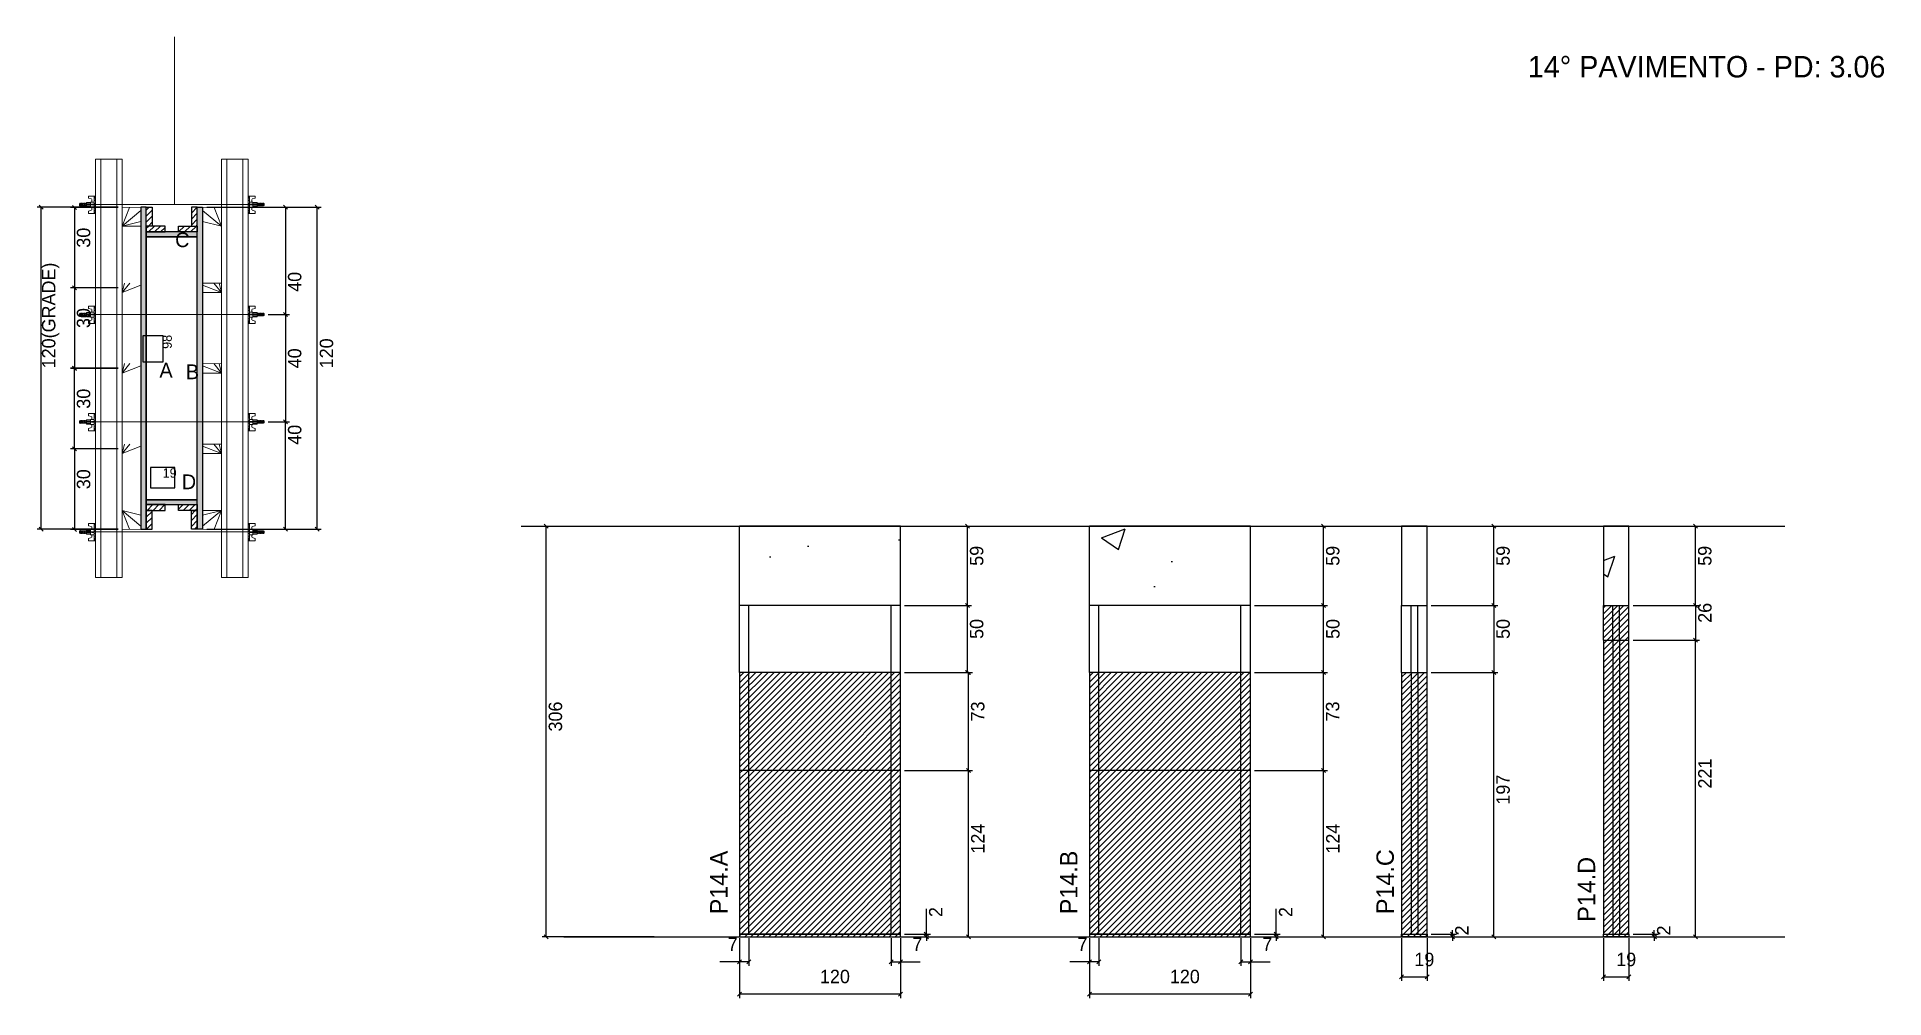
# Model space of a CAD drawing. Header units: metres. Extents: x 2558 to 3935, y 7391 to 8107.
import ezdxf

# ---------------------------------------------------------------- set-up
doc = ezdxf.new("R2010")
doc.units = ezdxf.units.M
for name, color, linetype in [('CHAPA', 7, 'Continuous'), ('COTA', 7, 'Continuous'), ('Hachura', 7, 'Continuous'), ('Madeira', 7, 'Continuous'), ('NIVEL 2° PAV.', 7, 'Continuous'), ('NOMENCLATURA', 7, 'Continuous'), ('Nível', 7, 'Continuous'), ('Painéis', 7, 'Continuous'), ('Perfil Metálico', 7, 'Continuous'), ('SARR_2.2x7', 7, 'Continuous'), ('SARRAFO', 7, 'Continuous'), ('Texto Seção', 7, 'Continuous'), ('TEXTO_GERAL', 7, 'Continuous')]:
    doc.layers.add(name, color=color, linetype=linetype)

msp = doc.modelspace()

# ---------------------------------------------------------------- texts
at = {"layer": 'COTA', "color": 241, "lineweight": 25}
for s, p in [('30', (2597.3, 7949.8)), ('120(GRADE)', (2571.3, 7859.9)), ('40', (2754.7, 7916.9)), ('30', (2597.3, 7889.9)), ('120', (2778.4, 7859.9)), ('40', (2754.7, 7859.9)), ('30', (2597.3, 7829.8)), ('40', (2754.7, 7802.9)), ('30', (2597.3, 7769.8))]:
    msp.add_text(s, height=10, rotation=90, dxfattribs=at).set_placement(p)
at = {"layer": 'COTA', "color": 1, "lineweight": 25}
msp.add_text('98', height=7, rotation=90, dxfattribs=at).set_placement((2658.1, 7874.4))
msp.add_text('19', height=7, dxfattribs=at).set_placement((2651.3, 7778.4))
at = {"layer": 'COTA', "color": 240, "lineweight": 25}
for s, p in [('59', (3263.2, 7712.7)), ('59', (3528.7, 7712.7)), ('59', (3655.7, 7712.7)), ('59', (3806.1, 7712.7)), ('73', (3264, 7596.7)), ('73', (3528.6, 7596.7)), ('221', (3806.2, 7546.7)), ('197', (3655.7, 7534.7)), ('124', (3264.1, 7498.2)), ('124', (3528.8, 7498.2)), ('2', (3232.7, 7450.9)), ('2', (3493.6, 7450.9)), ('2', (3625, 7437.2)), ('2', (3775.5, 7437.2))]:
    msp.add_text(s, height=10, rotation=90, dxfattribs=at).set_placement(p)
for s, p in [('7', (3072.6, 7425.7)), ('7', (3210.3, 7425.7)), ('7', (3333.4, 7425.7)), ('7', (3471.2, 7425.7)), ('19', (3584.6, 7414.3)), ('19', (3735.1, 7414.3)), ('120', (3141.4, 7401.6)), ('120', (3402.3, 7401.6))]:
    msp.add_text(s, height=10, dxfattribs=at).set_placement(p)
at = {"layer": 'NIVEL 2° PAV.', "color": 240, "lineweight": 25}
msp.add_text('306', height=10, rotation=90, dxfattribs=at).set_placement((2949.1, 7589.2))
at = {"layer": 'NOMENCLATURA', "color": 2, "lineweight": 25}
msp.add_text('14° PAVIMENTO - PD: 3.06', height=16, dxfattribs=at).set_placement((3669.2, 8076.7))
at = {"layer": 'Painéis', "color": 240, "lineweight": 25}
for s, p in [('50', (3263.2, 7658.2)), ('50', (3528.8, 7658.2)), ('50', (3655.7, 7658.2)), ('26', (3806.2, 7670.2))]:
    msp.add_text(s, height=10, rotation=90, dxfattribs=at).set_placement(p)
at = {"layer": 'Texto Seção', "color": 7, "lineweight": 15}
for s, p in [('P14.A', (3072.5, 7453)), ('P14.B', (3333.4, 7453)), ('P14.C', (3569.3, 7453.1)), ('P14.D', (3719.4, 7447.4))]:
    msp.add_text(s, height=13, rotation=90, dxfattribs=at).set_placement(p)
at = {"layer": 'TEXTO_GERAL', "color": 7, "lineweight": 25}
for s, p in [('C', (2660.6, 7950.2)), ('A', (2648.9, 7853)), ('B', (2668.6, 7851.8)), ('D', (2665.6, 7769.8))]:
    msp.add_text(s, height=11, dxfattribs=at).set_placement(p)

# ---------------------------------------------------------------- hatches: boundary and pattern name
at = {"layer": 'COTA'}
h = msp.add_hatch(dxfattribs=at)
h.set_pattern_fill('AR-CONC')
h.paths.add_polyline_path([(3081.4, 7742.2), (3081.4, 7683.2), (3201.4, 7683.2), (3201.4, 7742.2), (3081.4, 7742.2)])
h = msp.add_hatch(dxfattribs=at)
h.set_pattern_fill('AR-CONC')
h.paths.add_polyline_path([(3342.3, 7742.2), (3342.3, 7683.2), (3462.3, 7683.2), (3462.3, 7742.2), (3342.3, 7742.2)])
h = msp.add_hatch(dxfattribs=at)
h.set_pattern_fill('AR-CONC')
h.paths.add_polyline_path([(3575.1, 7683.2), (3594.1, 7683.2), (3594.1, 7743.2), (3575.1, 7743.2), (3575.1, 7683.2)])
h = msp.add_hatch(dxfattribs=at)
h.set_pattern_fill('AR-CONC')
h.paths.add_polyline_path([(3744.6, 7683.2), (3744.6, 7742.2), (3725.6, 7742.2), (3725.6, 7683.2), (3744.6, 7683.2), (3744.6, 7683.2)])
at = {"layer": 'Hachura'}
h = msp.add_hatch(color=7, dxfattribs=at)
h.dxf.hatch_style = 1
h.paths.add_polyline_path([(2639.1, 7979.9), (2635.1, 7979.9), (2635.1, 7739.9), (2639.1, 7739.9), (2639.1, 7979.9)])
h = msp.add_hatch(color=7, dxfattribs=at)
h.dxf.hatch_style = 1
h.paths.add_polyline_path([(2639.1, 7979.9), (2635.1, 7979.9), (2635.1, 7739.9), (2639.1, 7739.9), (2639.1, 7979.9)])
h = msp.add_hatch(dxfattribs=at)
h.set_pattern_fill('ANSI31')
h.paths.add_polyline_path([(2639.1, 7965.9), (2643.5, 7965.9), (2643.5, 7979.9), (2639.1, 7979.9), (2639.1, 7965.9)])
h = msp.add_hatch(dxfattribs=at)
h.set_pattern_fill('ANSI31')
h.paths.add_polyline_path([(2677.1, 7965.9), (2672.7, 7965.9), (2672.7, 7979.9), (2677.1, 7979.9), (2677.1, 7965.9)])
h = msp.add_hatch(color=7, dxfattribs=at)
h.dxf.hatch_style = 1
h.paths.add_polyline_path([(2677.1, 7979.9), (2681.1, 7979.9), (2681.1, 7739.9), (2677.1, 7739.9), (2677.1, 7979.9)])
h = msp.add_hatch(color=7, dxfattribs=at)
h.dxf.hatch_style = 1
h.paths.add_polyline_path([(2677.1, 7979.9), (2681.1, 7979.9), (2681.1, 7739.9), (2677.1, 7739.9), (2677.1, 7979.9)])
h = msp.add_hatch(dxfattribs=at)
h.set_pattern_fill('ANSI31')
h.paths.add_polyline_path([(2639.1, 7961.5), (2639.1, 7965.9), (2653.1, 7965.9), (2653.1, 7961.5), (2639.1, 7961.5)])
h = msp.add_hatch(color=7, dxfattribs=at)
h.dxf.hatch_style = 1
h.paths.add_polyline_path([(2677.1, 7957.9), (2677.1, 7961.5), (2639.1, 7961.5), (2639.1, 7957.9), (2677.1, 7957.9)])
h = msp.add_hatch(color=7, dxfattribs=at)
h.dxf.hatch_style = 1
h.paths.add_polyline_path([(2677.1, 7957.9), (2677.1, 7961.5), (2639.1, 7961.5), (2639.1, 7957.9), (2677.1, 7957.9)])
h = msp.add_hatch(dxfattribs=at)
h.set_pattern_fill('ANSI31')
h.paths.add_polyline_path([(2677.1, 7961.5), (2677.1, 7965.9), (2663.1, 7965.9), (2663.1, 7961.5), (2677.1, 7961.5)])
h = msp.add_hatch(color=7, dxfattribs=at)
h.dxf.hatch_style = 1
h.paths.add_polyline_path([(2677.1, 7758.3), (2677.1, 7761.9), (2639.1, 7761.9), (2639.1, 7758.3), (2677.1, 7758.3)])
h = msp.add_hatch(color=7, dxfattribs=at)
h.dxf.hatch_style = 1
h.paths.add_polyline_path([(2677.1, 7758.3), (2677.1, 7761.9), (2639.1, 7761.9), (2639.1, 7758.3), (2677.1, 7758.3)])
h = msp.add_hatch(dxfattribs=at)
h.set_pattern_fill('ANSI31')
h.paths.add_polyline_path([(2639.1, 7753.9), (2639.1, 7758.3), (2653.1, 7758.3), (2653.1, 7753.9), (2639.1, 7753.9)])
h = msp.add_hatch(dxfattribs=at)
h.set_pattern_fill('ANSI31')
h.paths.add_polyline_path([(2639.1, 7753.9), (2643.5, 7753.9), (2643.5, 7739.9), (2639.1, 7739.9), (2639.1, 7753.9)])
h = msp.add_hatch(dxfattribs=at)
h.set_pattern_fill('ANSI31')
h.paths.add_polyline_path([(2677.1, 7753.9), (2677.1, 7758.3), (2663.1, 7758.3), (2663.1, 7753.9), (2677.1, 7753.9)])
h = msp.add_hatch(dxfattribs=at)
h.set_pattern_fill('ANSI31')
h.paths.add_polyline_path([(2677.1, 7753.9), (2672.7, 7753.9), (2672.7, 7739.9), (2677.1, 7739.9), (2677.1, 7753.9)])
h = msp.add_hatch(dxfattribs=at)
h.set_pattern_fill('ANSI31')
h.paths.add_polyline_path([(3744.6, 7683.2), (3725.6, 7683.2), (3725.6, 7436.2), (3744.6, 7436.2), (3744.6, 7683.2)])
h = msp.add_hatch(dxfattribs=at)
h.set_pattern_fill('ANSI31')
h.paths.add_polyline_path([(3081.4, 7633.2), (3081.4, 7560.2), (3201.4, 7560.2), (3201.4, 7633.2), (3081.4, 7633.2)])
h = msp.add_hatch(dxfattribs=at)
h.set_pattern_fill('ANSI31')
h.paths.add_polyline_path([(3342.3, 7633.2), (3342.3, 7560.2), (3462.3, 7560.2), (3462.3, 7633.2), (3342.3, 7633.2)])
h = msp.add_hatch(dxfattribs=at)
h.set_pattern_fill('ANSI31')
h.paths.add_polyline_path([(3594.1, 7436.2), (3594.1, 7633.2), (3575.1, 7633.2), (3575.1, 7436.2), (3594.1, 7436.2), (3594.1, 7436.2)])
h = msp.add_hatch(dxfattribs=at)
h.set_pattern_fill('ANSI31')
h.paths.add_polyline_path([(3201.4, 7560.2), (3081.4, 7560.2), (3081.4, 7436.2), (3201.4, 7436.2), (3201.4, 7560.2)])
h = msp.add_hatch(dxfattribs=at)
h.set_pattern_fill('ANSI31')
h.paths.add_polyline_path([(3462.3, 7560.2), (3342.3, 7560.2), (3342.3, 7436.2), (3462.3, 7436.2), (3462.3, 7560.2)])

# ---------------------------------------------------------------- linework, layer by layer
at = {"layer": 'CHAPA', "color": 1, "lineweight": 25}
for points in [[(2639.1, 7979.9), (2635.1, 7979.9), (2635.1, 7739.9), (2639.1, 7739.9)], [(2639.1, 7979.9), (2635.1, 7979.9), (2635.1, 7739.9), (2639.1, 7739.9)], [(2677.1, 7979.9), (2681.1, 7979.9), (2681.1, 7739.9), (2677.1, 7739.9)], [(2677.1, 7979.9), (2681.1, 7979.9), (2681.1, 7739.9), (2677.1, 7739.9)], [(2677.1, 7957.9), (2677.1, 7961.5), (2639.1, 7961.5), (2639.1, 7957.9)], [(2677.1, 7957.9), (2677.1, 7961.5), (2639.1, 7961.5), (2639.1, 7957.9)], [(2677.1, 7758.3), (2677.1, 7761.9), (2639.1, 7761.9), (2639.1, 7758.3)], [(2677.1, 7758.3), (2677.1, 7761.9), (2639.1, 7761.9), (2639.1, 7758.3)]]:
    msp.add_lwpolyline(points, close=True, dxfattribs=at)
at = {"layer": 'COTA', "color": 241, "lineweight": 25}
for p, q in [((2618.1, 7979.9), (2557.6, 7979.9)), ((2560.6, 7739.9), (2560.6, 7979.9)), ((2618.1, 7979.8), (2582.5, 7979.8)), ((2585.5, 7979.8), (2585.5, 7919.8)), ((2684.1, 7979.9), (2769.5, 7979.9)), ((2718.1, 7979.9), (2745.8, 7979.9)), ((2742.8, 7979.9), (2742.8, 7899.9)), ((2766.5, 7739.9), (2766.5, 7979.9)), ((2618.1, 7919.8), (2582.5, 7919.8)), ((2618.1, 7919.8), (2582.5, 7919.8)), ((2585.5, 7919.8), (2585.5, 7859.9)), ((2729.9, 7899.9), (2745.8, 7899.9)), ((2729.9, 7899.9), (2745.8, 7899.9)), ((2742.8, 7899.9), (2742.8, 7819.9)), ((2618.1, 7859.9), (2582.5, 7859.9)), ((2618.1, 7859.8), (2582.5, 7859.8)), ((2585.5, 7799.8), (2585.5, 7859.8)), ((2729.9, 7819.9), (2745.8, 7819.9)), ((2729.9, 7819.9), (2745.8, 7819.9)), ((2742.8, 7739.9), (2742.8, 7819.9)), ((2618.1, 7799.8), (2582.5, 7799.8)), ((2618.1, 7799.8), (2582.5, 7799.8)), ((2585.5, 7799.8), (2585.5, 7739.8)), ((3201.4, 7742.2), (3081.4, 7742.2)), ((3081.4, 7683.2), (3081.4, 7742.2)), ((3201.4, 7683.2), (3201.4, 7742.2)), ((3462.3, 7742.2), (3342.3, 7742.2)), ((3462.3, 7742.2), (3342.3, 7742.2)), ((3342.3, 7683.2), (3342.3, 7742.2)), ((3462.3, 7683.2), (3462.3, 7742.2)), ((2618.1, 7739.9), (2557.6, 7739.9)), ((2618.1, 7739.8), (2582.5, 7739.8)), ((2684.1, 7739.9), (2769.5, 7739.9)), ((2718.1, 7739.9), (2745.8, 7739.9))]:
    msp.add_line(p, q, dxfattribs=at)
at = {"layer": 'COTA', "color": 0, "lineweight": 25}
for p, q in [((2562.1, 7978.4), (2559.1, 7981.4)), ((2587, 7978.3), (2584, 7981.3)), ((2744.3, 7978.4), (2741.3, 7981.4)), ((2768, 7978.4), (2765, 7981.4)), ((2584, 7921.3), (2587, 7918.3)), ((2587, 7918.3), (2584, 7921.3)), ((2741.3, 7901.4), (2744.3, 7898.4)), ((2744.3, 7898.4), (2741.3, 7901.4)), ((2584, 7861.4), (2587, 7858.4)), ((2587, 7858.3), (2584, 7861.3)), ((2744.3, 7818.4), (2741.3, 7821.4)), ((2741.3, 7821.4), (2744.3, 7818.4)), ((2587, 7798.3), (2584, 7801.3)), ((2584, 7801.3), (2587, 7798.3)), ((2559.1, 7741.4), (2562.1, 7738.4)), ((2584, 7741.3), (2587, 7738.3)), ((2741.3, 7741.4), (2744.3, 7738.4)), ((2765, 7741.4), (2768, 7738.4)), ((3252.8, 7740.7), (3249.8, 7743.7)), ((3518.4, 7740.7), (3515.4, 7743.7)), ((3645.3, 7740.7), (3642.3, 7743.7)), ((3795.8, 7740.7), (3792.8, 7743.7)), ((3249.8, 7684.7), (3252.8, 7681.7)), ((3515.4, 7684.7), (3518.4, 7681.7)), ((3642.3, 7684.7), (3645.3, 7681.7)), ((3792.8, 7684.7), (3795.8, 7681.7)), ((3795.8, 7655.7), (3792.8, 7658.7)), ((3253.7, 7631.7), (3250.7, 7634.7)), ((3518.4, 7631.7), (3515.4, 7634.7)), ((3645.3, 7631.7), (3642.3, 7634.7)), ((3253.7, 7558.7), (3250.7, 7561.7)), ((3250.7, 7561.7), (3253.7, 7558.7)), ((3518.4, 7558.7), (3515.4, 7561.7)), ((3515.4, 7561.7), (3518.4, 7558.7)), ((3219.2, 7439.7), (3222.2, 7436.7)), ((3222.2, 7434.7), (3219.2, 7437.7)), ((3250.7, 7437.7), (3253.7, 7434.7)), ((3480.1, 7439.7), (3483.1, 7436.7)), ((3483.1, 7434.7), (3480.1, 7437.7)), ((3515.4, 7437.7), (3518.4, 7434.7)), ((3611.5, 7439.7), (3614.5, 7436.7)), ((3614.5, 7434.7), (3611.5, 7437.7)), ((3642.3, 7437.7), (3645.3, 7434.7)), ((3762, 7439.7), (3765, 7436.7)), ((3765, 7434.7), (3762, 7437.7)), ((3792.8, 7437.7), (3795.8, 7434.7)), ((3082.9, 7419.1), (3079.9, 7416.1)), ((3086.9, 7416.1), (3089.9, 7419.1)), ((3195.9, 7419.1), (3192.9, 7416.1)), ((3199.9, 7416.1), (3202.9, 7419.1)), ((3343.8, 7419.1), (3340.8, 7416.1)), ((3347.8, 7416.1), (3350.8, 7419.1)), ((3456.8, 7419.1), (3453.8, 7416.1)), ((3460.8, 7416.1), (3463.8, 7419.1)), ((3576.6, 7407.8), (3573.6, 7404.8)), ((3592.6, 7404.8), (3595.6, 7407.8)), ((3727.1, 7407.8), (3724.1, 7404.8)), ((3743.1, 7404.8), (3746.1, 7407.8)), ((3082.9, 7395), (3079.9, 7392)), ((3199.9, 7392), (3202.9, 7395)), ((3343.8, 7395), (3340.8, 7392)), ((3460.8, 7392), (3463.8, 7395))]:
    msp.add_line(p, q, dxfattribs=at)
at = {"layer": 'COTA', "color": 180, "lineweight": 25}
for p, q in [((2651.6, 7884.1), (2636.6, 7884.1)), ((2636.6, 7884.1), (2636.6, 7864.7)), ((2651.6, 7864.7), (2651.6, 7884.1)), ((2636.6, 7864.7), (2651.6, 7864.7)), ((2660.3, 7785.9), (2642.3, 7785.9)), ((2642.3, 7785.9), (2642.3, 7770.9)), ((2660.3, 7770.9), (2660.3, 7785.9)), ((2642.3, 7770.9), (2660.3, 7770.9))]:
    msp.add_line(p, q, dxfattribs=at)
at = {"layer": 'COTA', "color": 4, "lineweight": 25}
for p, q in [((3204.4, 7742.2), (3254.3, 7742.2)), ((3251.3, 7683.2), (3251.3, 7742.2)), ((3465.3, 7742.2), (3519.9, 7742.2)), ((3516.9, 7683.2), (3516.9, 7742.2)), ((3597.1, 7742.2), (3646.8, 7742.2)), ((3643.8, 7683.2), (3643.8, 7742.2)), ((3747.6, 7742.2), (3797.3, 7742.2)), ((3794.3, 7683.2), (3794.3, 7742.2)), ((3204.4, 7683.2), (3254.3, 7683.2)), ((3465.3, 7683.2), (3519.9, 7683.2)), ((3597.1, 7683.2), (3646.8, 7683.2)), ((3747.6, 7683.2), (3797.3, 7683.2)), ((3747.6, 7657.2), (3797.3, 7657.2)), ((3794.3, 7436.2), (3794.3, 7657.2)), ((3222.4, 7633.2), (3255.2, 7633.2)), ((3252.2, 7560.2), (3252.2, 7633.2)), ((3465.3, 7633.2), (3519.9, 7633.2)), ((3516.9, 7560.2), (3516.9, 7633.2)), ((3597.1, 7633.2), (3646.8, 7633.2)), ((3643.8, 7436.2), (3643.8, 7633.2)), ((3204.4, 7560.2), (3255.2, 7560.2)), ((3204.4, 7560.2), (3255.2, 7560.2)), ((3252.2, 7436.2), (3252.2, 7560.2)), ((3465.3, 7560.2), (3519.9, 7560.2)), ((3465.3, 7560.2), (3519.9, 7560.2)), ((3516.9, 7436.2), (3516.9, 7560.2)), ((3220.7, 7438.2), (3220.7, 7457)), ((3481.6, 7438.2), (3481.6, 7457)), ((3204.4, 7438.2), (3223.7, 7438.2)), ((3220.7, 7436.2), (3220.7, 7438.2)), ((3465.3, 7438.2), (3484.6, 7438.2)), ((3481.6, 7436.2), (3481.6, 7438.2)), ((3597.1, 7438.2), (3616, 7438.2)), ((3613, 7438.2), (3613, 7441.2)), ((3613, 7436.2), (3613, 7438.2)), ((3747.6, 7438.2), (3766.5, 7438.2)), ((3763.5, 7438.2), (3763.5, 7441.2)), ((3763.5, 7436.2), (3763.5, 7438.2)), ((3081.4, 7435.2), (3081.4, 7390.5)), ((3081.4, 7433.2), (3081.4, 7414.6)), ((3088.4, 7435.2), (3088.4, 7414.6)), ((3194.4, 7435.2), (3194.4, 7414.6)), ((3201.4, 7435.2), (3201.4, 7390.5)), ((3201.4, 7433.2), (3201.4, 7414.6)), ((3204.4, 7436.2), (3223.7, 7436.2)), ((3204.4, 7436.2), (3255.2, 7436.2)), ((3220.7, 7436.2), (3220.7, 7433.2)), ((3342.3, 7435.2), (3342.3, 7390.5)), ((3342.3, 7433.2), (3342.3, 7414.6)), ((3349.3, 7435.2), (3349.3, 7414.6)), ((3455.3, 7435.2), (3455.3, 7414.6)), ((3462.3, 7435.2), (3462.3, 7390.5)), ((3462.3, 7433.2), (3462.3, 7414.6)), ((3465.3, 7436.2), (3484.6, 7436.2)), ((3465.3, 7436.2), (3519.9, 7436.2)), ((3481.6, 7436.2), (3481.6, 7433.2)), ((3575.1, 7435.2), (3575.1, 7403.3)), ((3594.1, 7435.2), (3594.1, 7403.3)), ((3597.1, 7436.2), (3616, 7436.2)), ((3597.1, 7436.2), (3646.8, 7436.2)), ((3613, 7436.2), (3613, 7433.2)), ((3725.6, 7435.2), (3725.6, 7403.3)), ((3744.6, 7435.2), (3744.6, 7403.3)), ((3747.6, 7436.2), (3766.5, 7436.2)), ((3747.6, 7436.2), (3797.3, 7436.2)), ((3763.5, 7436.2), (3763.5, 7433.2)), ((3081.4, 7417.6), (3066.7, 7417.6)), ((3088.4, 7417.6), (3081.4, 7417.6)), ((3194.4, 7417.6), (3201.4, 7417.6)), ((3201.4, 7417.6), (3216.2, 7417.6)), ((3342.3, 7417.6), (3327.6, 7417.6)), ((3349.3, 7417.6), (3342.3, 7417.6)), ((3455.3, 7417.6), (3462.3, 7417.6)), ((3462.3, 7417.6), (3477, 7417.6)), ((3575.1, 7406.3), (3594.1, 7406.3)), ((3725.6, 7406.3), (3744.6, 7406.3)), ((3201.4, 7393.5), (3081.4, 7393.5)), ((3462.3, 7393.5), (3342.3, 7393.5))]:
    msp.add_line(p, q, dxfattribs=at)
at = {"layer": 'COTA', "color": 241, "lineweight": 25}
for points in [[(3594.1, 7683.2), (3594.1, 7742.2), (3575.1, 7742.2), (3575.1, 7683.2)], [(3744.6, 7683.2), (3744.6, 7742.2), (3725.6, 7742.2), (3725.6, 7683.2)]]:
    msp.add_lwpolyline(points, dxfattribs=at)
at = {"layer": 'Hachura', "color": 0, "lineweight": 9}
for p, q in [((2601.1, 7988.3), (2596, 7988.3)), ((2596, 7988.3), (2596, 7986.6)), ((2600.2, 7988.3), (2600.2, 7975.4)), ((2600.2, 7988.3), (2600.2, 7983.2)), ((2600.2, 7988.2), (2601.1, 7988.2)), ((2601.1, 7975.4), (2601.1, 7988.3)), ((2715.1, 7975.4), (2715.1, 7988.3)), ((2715.1, 7988.3), (2720.2, 7988.3)), ((2716, 7988.2), (2715.1, 7988.2)), ((2716, 7988.3), (2716, 7975.4)), ((2716, 7988.3), (2716, 7983.2)), ((2720.3, 7988.3), (2720.3, 7986.6)), ((2589.6, 7982.9), (2589.3, 7982.6)), ((2589.3, 7982.6), (2589.3, 7981.3)), ((2589.6, 7981), (2589.3, 7981.3)), ((2590, 7982.9), (2589.6, 7982.9)), ((2589.6, 7981), (2589.6, 7982.9)), ((2590.3, 7981), (2589.6, 7982.3)), ((2590.2, 7980.9), (2589.6, 7982)), ((2589.6, 7981.5), (2590, 7980.8)), ((2589.6, 7981.2), (2589.8, 7981)), ((2590, 7983), (2591.1, 7980.8)), ((2590, 7982.9), (2590.9, 7981)), ((2590, 7982.9), (2590.9, 7981)), ((2591.4, 7980.9), (2590.3, 7983)), ((2590.3, 7981), (2590.9, 7981)), ((2591.1, 7982.9), (2590.5, 7982.9)), ((2591.4, 7981), (2590.5, 7982.9)), ((2591.1, 7982.9), (2592.1, 7981)), ((2591.2, 7983), (2592.3, 7980.8)), ((2592.5, 7980.9), (2591.4, 7983)), ((2592.1, 7981), (2591.4, 7981)), ((2592.3, 7982.9), (2591.6, 7982.9)), ((2592.6, 7981), (2591.6, 7982.9)), ((2591.8, 7982.9), (2591.6, 7982.9)), ((2592.3, 7982.9), (2593.2, 7981)), ((2592.4, 7983), (2593.5, 7980.8)), ((2593.7, 7980.9), (2592.6, 7983)), ((2592.8, 7981), (2592.6, 7981)), ((2593.4, 7982.9), (2592.8, 7982.9)), ((2593.8, 7981), (2592.8, 7982.9)), ((2592.8, 7981), (2593.2, 7981)), ((2593.4, 7982.9), (2594.4, 7981)), ((2594.4, 7981.7), (2593.8, 7983)), ((2593.8, 7981), (2594.4, 7981)), ((2594.4, 7982), (2594, 7982.9)), ((2594.4, 7982.9), (2594, 7982.9)), ((2594.4, 7980.2), (2594.4, 7983.5)), ((2594.4, 7983.5), (2597.6, 7983.5)), ((2594.4, 7982.5), (2597.6, 7982.5)), ((2594.4, 7981), (2597.6, 7981)), ((2597.6, 7980.2), (2594.4, 7980.2)), ((2594.5, 7980.2), (2594.5, 7983.5)), ((2596, 7986.6), (2598.2, 7986.1)), ((2596, 7977.1), (2598.2, 7977.7)), ((2596, 7975.4), (2596, 7977.1)), ((2600.2, 7975.4), (2596, 7975.4)), ((2597.6, 7983.8), (2597.6, 7979.9)), ((2600.2, 7983.8), (2597.6, 7983.8)), ((2597.6, 7979.9), (2597.6, 7980.2)), ((2597.6, 7979.9), (2597.6, 7980.2)), ((2597.6, 7979.9), (2600.2, 7979.9)), ((2600.2, 7982.2), (2598.2, 7982.2)), ((2598.2, 7981.7), (2600.2, 7981.7)), ((2598.4, 7985.7), (2598.4, 7983.8)), ((2598.4, 7978), (2598.4, 7979.9)), ((2600.2, 7988), (2601.1, 7988)), ((2600.2, 7987.6), (2601.1, 7987.6)), ((2600.2, 7987.2), (2601.1, 7987.2)), ((2600.2, 7986.3), (2601.1, 7986.3)), ((2600.2, 7984.9), (2601.1, 7984.9)), ((2600.2, 7981.9), (2600.2, 7983.8)), ((2600.2, 7983.2), (2600.2, 7982.5)), ((2600.2, 7981.9), (2601.1, 7981.9)), ((2600.2, 7978.8), (2601.1, 7978.8)), ((2600.2, 7977.4), (2601.1, 7977.4)), ((2600.2, 7976.6), (2601.1, 7976.6)), ((2600.2, 7976.1), (2601.1, 7976.1)), ((2600.2, 7975.8), (2601.1, 7975.8)), ((2600.2, 7975.6), (2601.1, 7975.6)), ((2600.2, 7975.4), (2601.1, 7975.4)), ((2600.5, 7982.8), (2600.3, 7982.8)), ((2600.3, 7980.9), (2600.8, 7980.9)), ((2601, 7982.8), (2600.5, 7982.8)), ((2601.1, 7976.4), (2601.1, 7984.2)), ((2716, 7988), (2715.1, 7988)), ((2716, 7987.6), (2715.1, 7987.6)), ((2716, 7987.2), (2715.1, 7987.2)), ((2716, 7986.3), (2715.1, 7986.3)), ((2716, 7984.9), (2715.1, 7984.9)), ((2715.1, 7976.4), (2715.1, 7984.2)), ((2716, 7981.9), (2715.1, 7981.9)), ((2716, 7978.8), (2715.1, 7978.8)), ((2716, 7977.4), (2715.1, 7977.4)), ((2716, 7976.6), (2715.1, 7976.6)), ((2716, 7976.1), (2715.1, 7976.1)), ((2716, 7975.8), (2715.1, 7975.8)), ((2716, 7975.6), (2715.1, 7975.6)), ((2716, 7975.4), (2715.1, 7975.4)), ((2715.3, 7982.8), (2715.7, 7982.8)), ((2715.9, 7980.9), (2715.5, 7980.9)), ((2715.7, 7982.8), (2715.9, 7982.8)), ((2716, 7981.9), (2716, 7983.8)), ((2716, 7983.8), (2718.6, 7983.8)), ((2716, 7983.2), (2716, 7982.5)), ((2716, 7982.2), (2718, 7982.2)), ((2718, 7981.7), (2716, 7981.7)), ((2718.6, 7979.9), (2716, 7979.9)), ((2716, 7975.4), (2720.3, 7975.4)), ((2717.8, 7985.7), (2717.8, 7983.8)), ((2717.8, 7978), (2717.8, 7979.9)), ((2720.3, 7986.6), (2718.1, 7986.1)), ((2720.3, 7977.1), (2718.1, 7977.7)), ((2718.6, 7983.8), (2718.6, 7979.9)), ((2721.8, 7983.5), (2718.6, 7983.5)), ((2721.8, 7982.5), (2718.6, 7982.5)), ((2721.8, 7981), (2718.6, 7981)), ((2718.6, 7980.2), (2721.8, 7980.2)), ((2718.6, 7979.9), (2718.6, 7980.2)), ((2718.6, 7979.9), (2718.6, 7980.2)), ((2720.3, 7975.4), (2720.3, 7977.1)), ((2721.8, 7980.2), (2721.8, 7983.5)), ((2721.8, 7980.2), (2721.8, 7983.5)), ((2721.8, 7981.7), (2722.5, 7983)), ((2722.8, 7982.9), (2721.8, 7981)), ((2721.8, 7982), (2722.3, 7982.9)), ((2721.8, 7982.9), (2722.3, 7982.9)), ((2722.5, 7981), (2721.8, 7981)), ((2722.5, 7980.9), (2723.6, 7983)), ((2722.5, 7981), (2723.4, 7982.9)), ((2723.9, 7983), (2722.8, 7980.8)), ((2722.8, 7982.9), (2723.4, 7982.9)), ((2723.9, 7982.9), (2723, 7981)), ((2723.4, 7981), (2723, 7981)), ((2723.4, 7981), (2723.6, 7981)), ((2723.6, 7981), (2724.6, 7982.9)), ((2723.7, 7980.9), (2724.8, 7983)), ((2725, 7983), (2723.9, 7980.8)), ((2723.9, 7982.9), (2724.6, 7982.9)), ((2725.1, 7982.9), (2724.1, 7981)), ((2724.1, 7981), (2724.8, 7981)), ((2724.4, 7982.9), (2724.6, 7982.9)), ((2724.8, 7981), (2725.8, 7982.9)), ((2724.9, 7980.9), (2725.9, 7983)), ((2726.2, 7983), (2725.1, 7980.8)), ((2725.1, 7982.9), (2725.8, 7982.9)), ((2726.3, 7982.9), (2725.3, 7981)), ((2726.3, 7982.9), (2725.3, 7981)), ((2725.9, 7981), (2725.3, 7981)), ((2725.9, 7981), (2726.6, 7982.3)), ((2726, 7980.9), (2726.6, 7982)), ((2726.3, 7982.9), (2726.6, 7982.9)), ((2726.6, 7981.5), (2726.3, 7980.8)), ((2726.6, 7981.2), (2726.5, 7981)), ((2726.6, 7982.9), (2726.9, 7982.6)), ((2726.6, 7981), (2726.6, 7982.9)), ((2726.6, 7981), (2726.9, 7981.3)), ((2726.9, 7982.6), (2726.9, 7981.3)), ((2601.1, 7906.3), (2596, 7906.3)), ((2596, 7906.3), (2596, 7904.6)), ((2600.2, 7906.3), (2600.2, 7893.4)), ((2600.2, 7906.3), (2600.2, 7901.2)), ((2600.2, 7906.2), (2601.1, 7906.2)), ((2600.2, 7906), (2601.1, 7906)), ((2600.2, 7905.6), (2601.1, 7905.6)), ((2601.1, 7893.4), (2601.1, 7906.3)), ((2715.1, 7893.4), (2715.1, 7906.3)), ((2715.1, 7906.3), (2720.2, 7906.3)), ((2716, 7906.2), (2715.1, 7906.2)), ((2716, 7906), (2715.1, 7906)), ((2716, 7905.6), (2715.1, 7905.6)), ((2716, 7906.3), (2716, 7893.4)), ((2716, 7906.3), (2716, 7901.2)), ((2720.3, 7906.3), (2720.3, 7904.6)), ((2589.6, 7900.9), (2589.3, 7900.6)), ((2589.3, 7900.6), (2589.3, 7899.3)), ((2589.6, 7899), (2589.3, 7899.3)), ((2590, 7900.9), (2589.6, 7900.9)), ((2589.6, 7899), (2589.6, 7900.9)), ((2590.3, 7899), (2589.6, 7900.3)), ((2590.2, 7898.9), (2589.6, 7900)), ((2589.6, 7899.5), (2590, 7898.8)), ((2589.6, 7899.2), (2589.8, 7899)), ((2590, 7901), (2591.1, 7898.8)), ((2590, 7900.9), (2590.9, 7899)), ((2590, 7900.9), (2590.9, 7899)), ((2591.4, 7898.9), (2590.3, 7901)), ((2590.3, 7899), (2590.9, 7899)), ((2591.1, 7900.9), (2590.5, 7900.9)), ((2591.4, 7899), (2590.5, 7900.9)), ((2591.1, 7900.9), (2592.1, 7899)), ((2591.2, 7901), (2592.3, 7898.8)), ((2592.5, 7898.9), (2591.4, 7901)), ((2592.1, 7899), (2591.4, 7899)), ((2592.3, 7900.9), (2591.6, 7900.9)), ((2592.6, 7899), (2591.6, 7900.9)), ((2591.8, 7900.9), (2591.6, 7900.9)), ((2592.3, 7900.9), (2593.2, 7899)), ((2592.4, 7901), (2593.5, 7898.8)), ((2593.7, 7898.9), (2592.6, 7901)), ((2592.8, 7899), (2592.6, 7899)), ((2593.4, 7900.9), (2592.8, 7900.9)), ((2593.8, 7899), (2592.8, 7900.9)), ((2592.8, 7899), (2593.2, 7899)), ((2593.4, 7900.9), (2594.4, 7899)), ((2594.4, 7899.7), (2593.8, 7901)), ((2593.8, 7899), (2594.4, 7899)), ((2594.4, 7900), (2594, 7900.9)), ((2594.4, 7900.9), (2594, 7900.9)), ((2594.4, 7898.2), (2594.4, 7901.5)), ((2594.4, 7901.5), (2597.6, 7901.5)), ((2594.4, 7900.5), (2597.6, 7900.5)), ((2594.4, 7899), (2597.6, 7899)), ((2597.6, 7898.2), (2594.4, 7898.2)), ((2594.5, 7898.2), (2594.5, 7901.5)), ((2596, 7904.6), (2598.2, 7904.1)), ((2596, 7895.1), (2598.2, 7895.7)), ((2596, 7893.4), (2596, 7895.1)), ((2600.2, 7893.4), (2596, 7893.4)), ((2597.6, 7901.8), (2597.6, 7897.9)), ((2600.2, 7901.8), (2597.6, 7901.8)), ((2597.6, 7897.9), (2597.6, 7898.2)), ((2597.6, 7897.9), (2597.6, 7898.2)), ((2597.6, 7897.9), (2600.2, 7897.9)), ((2600.2, 7900.2), (2598.2, 7900.2)), ((2598.2, 7899.7), (2600.2, 7899.7)), ((2598.4, 7903.7), (2598.4, 7901.8)), ((2598.4, 7896), (2598.4, 7897.9)), ((2600.2, 7905.2), (2601.1, 7905.2)), ((2600.2, 7904.3), (2601.1, 7904.3)), ((2600.2, 7902.9), (2601.1, 7902.9)), ((2600.2, 7899.9), (2600.2, 7901.8)), ((2600.2, 7901.2), (2600.2, 7900.5)), ((2600.2, 7899.9), (2601.1, 7899.9)), ((2600.2, 7896.8), (2601.1, 7896.8)), ((2600.2, 7895.4), (2601.1, 7895.4)), ((2600.2, 7894.6), (2601.1, 7894.6)), ((2600.2, 7894.1), (2601.1, 7894.1)), ((2600.2, 7893.8), (2601.1, 7893.8)), ((2600.2, 7893.6), (2601.1, 7893.6)), ((2600.2, 7893.4), (2601.1, 7893.4)), ((2600.5, 7900.8), (2600.3, 7900.8)), ((2600.3, 7898.9), (2600.8, 7898.9)), ((2601, 7900.8), (2600.5, 7900.8)), ((2601.1, 7894.4), (2601.1, 7902.2)), ((2716, 7905.2), (2715.1, 7905.2)), ((2716, 7904.3), (2715.1, 7904.3)), ((2716, 7902.9), (2715.1, 7902.9)), ((2715.1, 7894.4), (2715.1, 7902.2)), ((2716, 7899.9), (2715.1, 7899.9)), ((2716, 7896.8), (2715.1, 7896.8)), ((2716, 7895.4), (2715.1, 7895.4)), ((2716, 7894.6), (2715.1, 7894.6)), ((2716, 7894.1), (2715.1, 7894.1)), ((2716, 7893.8), (2715.1, 7893.8)), ((2716, 7893.6), (2715.1, 7893.6)), ((2716, 7893.4), (2715.1, 7893.4)), ((2715.3, 7900.8), (2715.7, 7900.8)), ((2715.9, 7898.9), (2715.5, 7898.9)), ((2715.7, 7900.8), (2715.9, 7900.8)), ((2716, 7899.9), (2716, 7901.8)), ((2716, 7901.8), (2718.6, 7901.8)), ((2716, 7901.2), (2716, 7900.5)), ((2716, 7900.2), (2718, 7900.2)), ((2718, 7899.7), (2716, 7899.7)), ((2718.6, 7897.9), (2716, 7897.9)), ((2716, 7893.4), (2720.3, 7893.4)), ((2717.8, 7903.7), (2717.8, 7901.8)), ((2717.8, 7896), (2717.8, 7897.9)), ((2720.3, 7904.6), (2718.1, 7904.1)), ((2720.3, 7895.1), (2718.1, 7895.7)), ((2718.6, 7901.8), (2718.6, 7897.9)), ((2721.8, 7901.5), (2718.6, 7901.5)), ((2721.8, 7900.5), (2718.6, 7900.5)), ((2721.8, 7899), (2718.6, 7899)), ((2718.6, 7898.2), (2721.8, 7898.2)), ((2718.6, 7897.9), (2718.6, 7898.2)), ((2718.6, 7897.9), (2718.6, 7898.2)), ((2720.3, 7893.4), (2720.3, 7895.1)), ((2721.8, 7898.2), (2721.8, 7901.5)), ((2721.8, 7898.2), (2721.8, 7901.5)), ((2721.8, 7899.7), (2722.5, 7901)), ((2722.8, 7900.9), (2721.8, 7899)), ((2721.8, 7900), (2722.3, 7900.9)), ((2721.8, 7900.9), (2722.3, 7900.9)), ((2722.5, 7899), (2721.8, 7899)), ((2722.5, 7898.9), (2723.6, 7901)), ((2722.5, 7899), (2723.4, 7900.9)), ((2723.9, 7901), (2722.8, 7898.8)), ((2722.8, 7900.9), (2723.4, 7900.9)), ((2723.9, 7900.9), (2723, 7899)), ((2723.4, 7899), (2723, 7899)), ((2723.4, 7899), (2723.6, 7899)), ((2723.6, 7899), (2724.6, 7900.9)), ((2723.7, 7898.9), (2724.8, 7901)), ((2725, 7901), (2723.9, 7898.8)), ((2723.9, 7900.9), (2724.6, 7900.9)), ((2725.1, 7900.9), (2724.1, 7899)), ((2724.1, 7899), (2724.8, 7899)), ((2724.4, 7900.9), (2724.6, 7900.9)), ((2724.8, 7899), (2725.8, 7900.9)), ((2724.9, 7898.9), (2725.9, 7901)), ((2726.2, 7901), (2725.1, 7898.8)), ((2725.1, 7900.9), (2725.8, 7900.9)), ((2726.3, 7900.9), (2725.3, 7899)), ((2726.3, 7900.9), (2725.3, 7899)), ((2725.9, 7899), (2725.3, 7899)), ((2725.9, 7899), (2726.6, 7900.3)), ((2726, 7898.9), (2726.6, 7900)), ((2726.3, 7900.9), (2726.6, 7900.9)), ((2726.6, 7899.5), (2726.3, 7898.8)), ((2726.6, 7899.2), (2726.5, 7899)), ((2726.6, 7900.9), (2726.9, 7900.6)), ((2726.6, 7899), (2726.6, 7900.9)), ((2726.6, 7899), (2726.9, 7899.3)), ((2726.9, 7900.6), (2726.9, 7899.3)), ((2601.1, 7826.3), (2596, 7826.3)), ((2596, 7826.3), (2596, 7824.6)), ((2596, 7824.6), (2598.2, 7824.1)), ((2598.4, 7823.7), (2598.4, 7821.8)), ((2600.2, 7826.3), (2600.2, 7813.4)), ((2600.2, 7826.3), (2600.2, 7821.2)), ((2600.2, 7826.2), (2601.1, 7826.2)), ((2600.2, 7826), (2601.1, 7826)), ((2600.2, 7825.6), (2601.1, 7825.6)), ((2600.2, 7825.2), (2601.1, 7825.2)), ((2600.2, 7824.3), (2601.1, 7824.3)), ((2600.2, 7822.9), (2601.1, 7822.9)), ((2601.1, 7813.4), (2601.1, 7826.3)), ((2715.1, 7813.4), (2715.1, 7826.3)), ((2715.1, 7826.3), (2720.2, 7826.3)), ((2716, 7826.2), (2715.1, 7826.2)), ((2716, 7826), (2715.1, 7826)), ((2716, 7825.6), (2715.1, 7825.6)), ((2716, 7825.2), (2715.1, 7825.2)), ((2716, 7824.3), (2715.1, 7824.3)), ((2716, 7822.9), (2715.1, 7822.9)), ((2716, 7826.3), (2716, 7813.4)), ((2716, 7826.3), (2716, 7821.2)), ((2717.8, 7823.7), (2717.8, 7821.8)), ((2720.3, 7824.6), (2718.1, 7824.1)), ((2720.3, 7826.3), (2720.3, 7824.6)), ((2589.6, 7820.9), (2589.3, 7820.6)), ((2589.3, 7820.6), (2589.3, 7819.3)), ((2589.6, 7819), (2589.3, 7819.3)), ((2590, 7820.9), (2589.6, 7820.9)), ((2589.6, 7819), (2589.6, 7820.9)), ((2590.3, 7819), (2589.6, 7820.3)), ((2590.2, 7818.9), (2589.6, 7820)), ((2589.6, 7819.5), (2590, 7818.8)), ((2589.6, 7819.2), (2589.8, 7819)), ((2590, 7821), (2591.1, 7818.8)), ((2590, 7820.9), (2590.9, 7819)), ((2590, 7820.9), (2590.9, 7819)), ((2591.4, 7818.9), (2590.3, 7821)), ((2590.3, 7819), (2590.9, 7819)), ((2591.1, 7820.9), (2590.5, 7820.9)), ((2591.4, 7819), (2590.5, 7820.9)), ((2591.1, 7820.9), (2592.1, 7819)), ((2591.2, 7821), (2592.3, 7818.8)), ((2592.5, 7818.9), (2591.4, 7821)), ((2592.1, 7819), (2591.4, 7819)), ((2592.3, 7820.9), (2591.6, 7820.9)), ((2592.6, 7819), (2591.6, 7820.9)), ((2591.8, 7820.9), (2591.6, 7820.9)), ((2592.3, 7820.9), (2593.2, 7819)), ((2592.4, 7821), (2593.5, 7818.8)), ((2593.7, 7818.9), (2592.6, 7821)), ((2592.8, 7819), (2592.6, 7819)), ((2593.4, 7820.9), (2592.8, 7820.9)), ((2593.8, 7819), (2592.8, 7820.9)), ((2592.8, 7819), (2593.2, 7819)), ((2593.4, 7820.9), (2594.4, 7819)), ((2594.4, 7819.7), (2593.8, 7821)), ((2593.8, 7819), (2594.4, 7819)), ((2594.4, 7820), (2594, 7820.9)), ((2594.4, 7820.9), (2594, 7820.9)), ((2594.4, 7818.2), (2594.4, 7821.5)), ((2594.4, 7821.5), (2597.6, 7821.5)), ((2594.4, 7820.5), (2597.6, 7820.5)), ((2594.4, 7819), (2597.6, 7819)), ((2597.6, 7818.2), (2594.4, 7818.2)), ((2594.5, 7818.2), (2594.5, 7821.5)), ((2596, 7815.1), (2598.2, 7815.7)), ((2596, 7813.4), (2596, 7815.1)), ((2600.2, 7813.4), (2596, 7813.4)), ((2597.6, 7821.8), (2597.6, 7817.9)), ((2600.2, 7821.8), (2597.6, 7821.8)), ((2597.6, 7817.9), (2597.6, 7818.2)), ((2597.6, 7817.9), (2597.6, 7818.2)), ((2597.6, 7817.9), (2600.2, 7817.9)), ((2600.2, 7820.2), (2598.2, 7820.2)), ((2598.2, 7819.7), (2600.2, 7819.7)), ((2598.4, 7816), (2598.4, 7817.9)), ((2600.2, 7819.9), (2600.2, 7821.8)), ((2600.2, 7821.2), (2600.2, 7820.5)), ((2600.2, 7819.9), (2601.1, 7819.9)), ((2600.2, 7816.8), (2601.1, 7816.8)), ((2600.2, 7815.4), (2601.1, 7815.4)), ((2600.2, 7814.6), (2601.1, 7814.6)), ((2600.2, 7814.1), (2601.1, 7814.1)), ((2600.2, 7813.8), (2601.1, 7813.8)), ((2600.2, 7813.6), (2601.1, 7813.6)), ((2600.2, 7813.4), (2601.1, 7813.4)), ((2600.5, 7820.8), (2600.3, 7820.8)), ((2600.3, 7818.9), (2600.8, 7818.9)), ((2601, 7820.8), (2600.5, 7820.8)), ((2601.1, 7814.4), (2601.1, 7822.2)), ((2715.1, 7814.4), (2715.1, 7822.2)), ((2716, 7819.9), (2715.1, 7819.9)), ((2716, 7816.8), (2715.1, 7816.8)), ((2716, 7815.4), (2715.1, 7815.4)), ((2716, 7814.6), (2715.1, 7814.6)), ((2716, 7814.1), (2715.1, 7814.1)), ((2716, 7813.8), (2715.1, 7813.8)), ((2716, 7813.6), (2715.1, 7813.6)), ((2716, 7813.4), (2715.1, 7813.4)), ((2715.3, 7820.8), (2715.7, 7820.8)), ((2715.9, 7818.9), (2715.5, 7818.9)), ((2715.7, 7820.8), (2715.9, 7820.8)), ((2716, 7819.9), (2716, 7821.8)), ((2716, 7821.8), (2718.6, 7821.8)), ((2716, 7821.2), (2716, 7820.5)), ((2716, 7820.2), (2718, 7820.2)), ((2718, 7819.7), (2716, 7819.7)), ((2718.6, 7817.9), (2716, 7817.9)), ((2716, 7813.4), (2720.3, 7813.4)), ((2717.8, 7816), (2717.8, 7817.9)), ((2720.3, 7815.1), (2718.1, 7815.7)), ((2718.6, 7821.8), (2718.6, 7817.9)), ((2721.8, 7821.5), (2718.6, 7821.5)), ((2721.8, 7820.5), (2718.6, 7820.5)), ((2721.8, 7819), (2718.6, 7819)), ((2718.6, 7818.2), (2721.8, 7818.2)), ((2718.6, 7817.9), (2718.6, 7818.2)), ((2718.6, 7817.9), (2718.6, 7818.2)), ((2720.3, 7813.4), (2720.3, 7815.1)), ((2721.8, 7818.2), (2721.8, 7821.5)), ((2721.8, 7818.2), (2721.8, 7821.5)), ((2721.8, 7819.7), (2722.5, 7821)), ((2722.8, 7820.9), (2721.8, 7819)), ((2721.8, 7820), (2722.3, 7820.9)), ((2721.8, 7820.9), (2722.3, 7820.9)), ((2722.5, 7819), (2721.8, 7819)), ((2722.5, 7818.9), (2723.6, 7821)), ((2722.5, 7819), (2723.4, 7820.9)), ((2723.9, 7821), (2722.8, 7818.8)), ((2722.8, 7820.9), (2723.4, 7820.9)), ((2723.9, 7820.9), (2723, 7819)), ((2723.4, 7819), (2723, 7819)), ((2723.4, 7819), (2723.6, 7819)), ((2723.6, 7819), (2724.6, 7820.9)), ((2723.7, 7818.9), (2724.8, 7821)), ((2725, 7821), (2723.9, 7818.8)), ((2723.9, 7820.9), (2724.6, 7820.9)), ((2725.1, 7820.9), (2724.1, 7819)), ((2724.1, 7819), (2724.8, 7819)), ((2724.4, 7820.9), (2724.6, 7820.9)), ((2724.8, 7819), (2725.8, 7820.9)), ((2724.9, 7818.9), (2725.9, 7821)), ((2726.2, 7821), (2725.1, 7818.8)), ((2725.1, 7820.9), (2725.8, 7820.9)), ((2726.3, 7820.9), (2725.3, 7819)), ((2726.3, 7820.9), (2725.3, 7819)), ((2725.9, 7819), (2725.3, 7819)), ((2725.9, 7819), (2726.6, 7820.3)), ((2726, 7818.9), (2726.6, 7820)), ((2726.3, 7820.9), (2726.6, 7820.9)), ((2726.6, 7819.5), (2726.3, 7818.8)), ((2726.6, 7819.2), (2726.5, 7819)), ((2726.6, 7820.9), (2726.9, 7820.6)), ((2726.6, 7819), (2726.6, 7820.9)), ((2726.6, 7819), (2726.9, 7819.3)), ((2726.9, 7820.6), (2726.9, 7819.3)), ((2600.2, 7744.3), (2596, 7744.3)), ((2596, 7744.3), (2596, 7742.6)), ((2596, 7742.6), (2598.2, 7742.1)), ((2598.4, 7741.7), (2598.4, 7739.8)), ((2600.2, 7731.4), (2600.2, 7744.3)), ((2600.2, 7744.3), (2601.1, 7744.3)), ((2600.2, 7744.2), (2601.1, 7744.2)), ((2600.2, 7744), (2601.1, 7744)), ((2600.2, 7743.6), (2601.1, 7743.6)), ((2600.2, 7743.2), (2601.1, 7743.2)), ((2600.2, 7742.3), (2601.1, 7742.3)), ((2600.2, 7740.9), (2601.1, 7740.9)), ((2601.1, 7744.3), (2601.1, 7731.4)), ((2601.1, 7743.4), (2601.1, 7735.5)), ((2715.1, 7744.3), (2715.1, 7731.4)), ((2716, 7744.3), (2715.1, 7744.3)), ((2716, 7744.2), (2715.1, 7744.2)), ((2716, 7744), (2715.1, 7744)), ((2716, 7743.6), (2715.1, 7743.6)), ((2715.1, 7743.4), (2715.1, 7735.5)), ((2716, 7743.2), (2715.1, 7743.2)), ((2716, 7742.3), (2715.1, 7742.3)), ((2716, 7740.9), (2715.1, 7740.9)), ((2716, 7731.4), (2716, 7744.3)), ((2716, 7744.3), (2720.3, 7744.3)), ((2717.8, 7741.7), (2717.8, 7739.8)), ((2720.3, 7742.6), (2718.1, 7742.1)), ((2720.3, 7744.3), (2720.3, 7742.6)), ((2589.6, 7738.8), (2589.3, 7738.4)), ((2589.3, 7737.2), (2589.3, 7738.4)), ((2589.6, 7736.8), (2589.3, 7737.2)), ((2589.6, 7738.2), (2590, 7738.9)), ((2590.2, 7738.9), (2589.6, 7737.7)), ((2589.6, 7738.5), (2589.8, 7738.8)), ((2590.3, 7738.8), (2589.6, 7737.5)), ((2589.6, 7738.8), (2589.6, 7736.8)), ((2590, 7736.8), (2589.6, 7736.8)), ((2590, 7736.8), (2591.1, 7738.9)), ((2590, 7736.8), (2590.9, 7738.8)), ((2590, 7736.8), (2590.9, 7738.8)), ((2591.4, 7738.9), (2590.3, 7736.7)), ((2590.3, 7738.8), (2590.9, 7738.8)), ((2591.4, 7738.8), (2590.5, 7736.8)), ((2591.1, 7736.8), (2590.5, 7736.8)), ((2591.1, 7736.8), (2592.1, 7738.8)), ((2591.2, 7736.8), (2592.3, 7738.9)), ((2592.5, 7738.9), (2591.4, 7736.7)), ((2592.1, 7738.8), (2591.4, 7738.8)), ((2592.6, 7738.8), (2591.6, 7736.8)), ((2592.3, 7736.8), (2591.6, 7736.8)), ((2591.8, 7736.8), (2591.6, 7736.8)), ((2592.3, 7736.8), (2593.2, 7738.8)), ((2592.4, 7736.8), (2593.5, 7738.9)), ((2593.7, 7738.9), (2592.6, 7736.7)), ((2592.8, 7738.8), (2592.6, 7738.8)), ((2592.8, 7738.8), (2593.2, 7738.8)), ((2593.8, 7738.8), (2592.8, 7736.8)), ((2593.4, 7736.8), (2592.8, 7736.8)), ((2593.4, 7736.8), (2594.4, 7738.8)), ((2593.8, 7738.8), (2594.4, 7738.8)), ((2594.4, 7738), (2593.8, 7736.7)), ((2594.4, 7737.7), (2594, 7736.8)), ((2594.4, 7736.8), (2594, 7736.8)), ((2594.4, 7739.5), (2594.4, 7736.2)), ((2597.6, 7739.5), (2594.4, 7739.5)), ((2594.4, 7738.8), (2597.6, 7738.8)), ((2594.4, 7737.2), (2597.6, 7737.2)), ((2594.4, 7736.2), (2597.6, 7736.2)), ((2594.5, 7739.5), (2594.5, 7736.2)), ((2596, 7733.1), (2598.2, 7733.7)), ((2596, 7731.4), (2596, 7733.1)), ((2601.1, 7731.4), (2596, 7731.4)), ((2597.6, 7735.9), (2597.6, 7739.8)), ((2597.6, 7739.8), (2600.2, 7739.8)), ((2597.6, 7739.8), (2597.6, 7739.5)), ((2597.6, 7739.8), (2597.6, 7739.5)), ((2600.2, 7735.9), (2597.6, 7735.9)), ((2598.2, 7738.1), (2600.2, 7738.1)), ((2600.2, 7737.5), (2598.2, 7737.5)), ((2598.4, 7734), (2598.4, 7735.9)), ((2600.2, 7737.9), (2600.2, 7735.9)), ((2600.2, 7737.9), (2601.1, 7737.9)), ((2600.2, 7736.6), (2600.2, 7737.2)), ((2600.2, 7731.4), (2600.2, 7736.6)), ((2600.2, 7734.8), (2601.1, 7734.8)), ((2600.2, 7733.4), (2601.1, 7733.4)), ((2600.2, 7732.6), (2601.1, 7732.6)), ((2600.2, 7732.1), (2601.1, 7732.1)), ((2600.2, 7731.8), (2601.1, 7731.8)), ((2600.2, 7731.6), (2601.1, 7731.6)), ((2600.3, 7738.8), (2600.8, 7738.8)), ((2600.5, 7736.9), (2600.3, 7736.9)), ((2601, 7736.9), (2600.5, 7736.9)), ((2716, 7737.9), (2715.1, 7737.9)), ((2716, 7734.8), (2715.1, 7734.8)), ((2716, 7733.4), (2715.1, 7733.4)), ((2716, 7732.6), (2715.1, 7732.6)), ((2716, 7732.1), (2715.1, 7732.1)), ((2716, 7731.8), (2715.1, 7731.8)), ((2716, 7731.6), (2715.1, 7731.6)), ((2715.1, 7731.4), (2720.2, 7731.4)), ((2715.3, 7736.9), (2715.7, 7736.9)), ((2715.9, 7738.8), (2715.5, 7738.8)), ((2715.7, 7736.9), (2715.9, 7736.9)), ((2718.6, 7739.8), (2716, 7739.8)), ((2718, 7738.1), (2716, 7738.1)), ((2716, 7737.9), (2716, 7735.9)), ((2716, 7737.5), (2718, 7737.5)), ((2716, 7736.6), (2716, 7737.2)), ((2716, 7731.4), (2716, 7736.6)), ((2716, 7735.9), (2718.6, 7735.9)), ((2717.8, 7734), (2717.8, 7735.9)), ((2720.3, 7733.1), (2718.1, 7733.7)), ((2718.6, 7735.9), (2718.6, 7739.8)), ((2718.6, 7739.8), (2718.6, 7739.5)), ((2718.6, 7739.8), (2718.6, 7739.5)), ((2718.6, 7739.5), (2721.8, 7739.5)), ((2721.8, 7738.8), (2718.6, 7738.8)), ((2721.8, 7737.2), (2718.6, 7737.2)), ((2721.8, 7736.2), (2718.6, 7736.2)), ((2720.3, 7731.4), (2720.3, 7733.1)), ((2721.8, 7739.5), (2721.8, 7736.2)), ((2721.8, 7739.5), (2721.8, 7736.2)), ((2722.5, 7738.8), (2721.8, 7738.8)), ((2722.8, 7736.8), (2721.8, 7738.8)), ((2721.8, 7738), (2722.5, 7736.7)), ((2721.8, 7737.7), (2722.3, 7736.8)), ((2721.8, 7736.8), (2722.3, 7736.8)), ((2722.5, 7738.9), (2723.6, 7736.7)), ((2722.5, 7738.8), (2723.4, 7736.8)), ((2723.9, 7736.8), (2722.8, 7738.9)), ((2722.8, 7736.8), (2723.4, 7736.8)), ((2723.4, 7738.8), (2723, 7738.8)), ((2723.9, 7736.8), (2723, 7738.8)), ((2723.4, 7738.8), (2723.6, 7738.8)), ((2723.6, 7738.8), (2724.6, 7736.8)), ((2723.7, 7738.9), (2724.8, 7736.7)), ((2725, 7736.8), (2723.9, 7738.9)), ((2723.9, 7736.8), (2724.6, 7736.8)), ((2724.1, 7738.8), (2724.8, 7738.8)), ((2725.1, 7736.8), (2724.1, 7738.8)), ((2724.4, 7736.8), (2724.6, 7736.8)), ((2724.8, 7738.8), (2725.8, 7736.8)), ((2724.9, 7738.9), (2725.9, 7736.7)), ((2726.2, 7736.8), (2725.1, 7738.9)), ((2725.1, 7736.8), (2725.8, 7736.8)), ((2726.3, 7736.8), (2725.3, 7738.8)), ((2725.9, 7738.8), (2725.3, 7738.8)), ((2726.3, 7736.8), (2725.3, 7738.8)), ((2725.9, 7738.8), (2726.6, 7737.5)), ((2726, 7738.9), (2726.6, 7737.7)), ((2726.6, 7738.2), (2726.3, 7738.9)), ((2726.3, 7736.8), (2726.6, 7736.8)), ((2726.6, 7738.5), (2726.5, 7738.8)), ((2726.6, 7738.8), (2726.9, 7738.4)), ((2726.6, 7738.8), (2726.6, 7736.8)), ((2726.6, 7736.8), (2726.9, 7737.2)), ((2726.9, 7737.2), (2726.9, 7738.4))]:
    msp.add_line(p, q, dxfattribs=at)
at = {"layer": 'Hachura', "color": 251, "lineweight": 9}
for p, q in [((2725.9, 7981.9), (2594.1, 7981.9)), ((2725.9, 7899.9), (2594.1, 7899.9)), ((2725.9, 7819.9), (2594.1, 7819.9)), ((2725.9, 7737.9), (2594.1, 7737.9))]:
    msp.add_line(p, q, dxfattribs=at)
at = {"layer": 'Madeira', "color": 126, "lineweight": 18}
for p, q in [((2621.1, 7965.8), (2626.5, 7979.8)), ((2621.1, 7965.8), (2635.1, 7977.4)), ((2695.1, 7965.8), (2681.1, 7977.4)), ((2695.1, 7965.8), (2689.7, 7979.8)), ((2621.1, 7965.8), (2635.1, 7969.3)), ((2695.1, 7965.8), (2681.1, 7969.3)), ((2621.1, 7916.3), (2626.9, 7923.4)), ((2621.1, 7916.3), (2622.8, 7923.4)), ((2621.1, 7916.3), (2635.1, 7921.8)), ((2695.1, 7916.3), (2681.1, 7921.8)), ((2695.1, 7916.3), (2689.4, 7923.4)), ((2695.1, 7916.3), (2693.4, 7923.4)), ((2621.1, 7856.3), (2626.9, 7863.4)), ((2621.1, 7856.3), (2622.8, 7863.4)), ((2621.1, 7856.3), (2635.1, 7861.8)), ((2695.1, 7856.3), (2681.1, 7861.8)), ((2695.1, 7856.3), (2689.4, 7863.4)), ((2695.1, 7856.3), (2693.4, 7863.4)), ((2621.1, 7796.3), (2626.9, 7803.4)), ((2621.1, 7796.3), (2622.8, 7803.4)), ((2621.1, 7796.3), (2635.1, 7801.8)), ((2695.1, 7796.3), (2681.1, 7801.8)), ((2695.1, 7796.3), (2689.4, 7803.4)), ((2695.1, 7796.3), (2693.4, 7803.4)), ((2621.1, 7753.8), (2635.1, 7742.3)), ((2621.1, 7753.8), (2635.1, 7750.4)), ((2621.1, 7753.8), (2626.5, 7739.9)), ((2695.1, 7753.8), (2681.1, 7742.3)), ((2695.1, 7753.8), (2681.1, 7750.4)), ((2695.1, 7753.8), (2689.7, 7739.9))]:
    msp.add_line(p, q, dxfattribs=at)
for points in [[(2621.1, 7739.8), (2635.1, 7739.9), (2635.1, 7979.9), (2621.1, 7979.8)], [(2621.1, 7965.8), (2635.1, 7965.9), (2635.1, 7979.9), (2621.1, 7979.8)], [(2695.1, 7739.8), (2681.1, 7739.9), (2681.1, 7979.9), (2695.1, 7979.8)], [(2695.1, 7916.3), (2695.1, 7923.3), (2681.1, 7923.4), (2681.1, 7916.4)], [(2695.1, 7856.3), (2695.1, 7863.3), (2681.1, 7863.4), (2681.1, 7856.4)], [(2695.1, 7796.3), (2695.1, 7803.3), (2681.1, 7803.4), (2681.1, 7796.4)], [(2695.1, 7753.8), (2681.1, 7753.9), (2681.1, 7739.9), (2695.1, 7739.8)]]:
    msp.add_lwpolyline(points, close=True, dxfattribs=at)
at = {"layer": 'NIVEL 2° PAV.', "color": 4, "lineweight": 25}
for p, q in [((2934.1, 7742.2), (2940.3, 7742.2)), ((2937.3, 7436.2), (2937.3, 7742.2)), ((3017.8, 7436.2), (2934.3, 7436.2))]:
    msp.add_line(p, q, dxfattribs=at)
at = {"layer": 'NIVEL 2° PAV.', "color": 0, "lineweight": 25}
for p, q in [((2938.8, 7740.7), (2935.8, 7743.7)), ((2935.8, 7437.7), (2938.8, 7434.7))]:
    msp.add_line(p, q, dxfattribs=at)
at = {"layer": 'Nível', "color": 4, "lineweight": 25}
for p, q in [((2918.6, 7742.2), (3860.7, 7742.2)), ((2950.5, 7436.2), (3860.7, 7436.2))]:
    msp.add_line(p, q, dxfattribs=at)
at = {"layer": 'Painéis', "color": 200, "lineweight": 25}
for p, q in [((3201.4, 7683.2), (3081.4, 7683.2)), ((3081.4, 7633.2), (3081.4, 7683.2)), ((3201.4, 7633.2), (3201.4, 7683.2)), ((3462.3, 7683.2), (3342.3, 7683.2)), ((3342.3, 7633.2), (3342.3, 7683.2)), ((3462.3, 7633.2), (3462.3, 7683.2)), ((3575.1, 7683.2), (3594.1, 7683.2)), ((3575.1, 7633.2), (3575.1, 7683.2)), ((3594.1, 7633.2), (3594.1, 7683.2)), ((3725.6, 7683.2), (3744.6, 7683.2)), ((3725.6, 7657.2), (3725.6, 7683.2)), ((3744.6, 7657.2), (3744.6, 7683.2)), ((3725.6, 7657.2), (3725.6, 7438.2)), ((3725.6, 7657.2), (3744.6, 7657.2)), ((3744.6, 7438.2), (3744.6, 7657.2)), ((3081.4, 7633.2), (3081.4, 7436.2)), ((3201.4, 7633.2), (3081.4, 7633.2)), ((3201.4, 7436.2), (3201.4, 7633.2)), ((3342.3, 7633.2), (3342.3, 7436.2)), ((3462.3, 7633.2), (3342.3, 7633.2)), ((3462.3, 7436.2), (3462.3, 7633.2)), ((3575.1, 7633.2), (3575.1, 7438.2)), ((3575.1, 7633.2), (3594.1, 7633.2)), ((3594.1, 7438.2), (3594.1, 7633.2)), ((3201.4, 7560.2), (3081.4, 7560.2)), ((3462.3, 7560.2), (3342.3, 7560.2)), ((3081.4, 7438.2), (3201.4, 7438.2)), ((3342.3, 7438.2), (3462.3, 7438.2)), ((3575.1, 7438.2), (3594.1, 7438.2)), ((3725.6, 7438.2), (3744.6, 7438.2))]:
    msp.add_line(p, q, dxfattribs=at)
at = {"layer": 'Painéis', "color": 4, "lineweight": 25}
for p, q in [((3204.4, 7683.2), (3254.3, 7683.2)), ((3251.3, 7633.2), (3251.3, 7683.2)), ((3465.3, 7683.2), (3519.9, 7683.2)), ((3516.9, 7633.2), (3516.9, 7683.2)), ((3597.1, 7683.2), (3646.8, 7683.2)), ((3643.8, 7683.2), (3643.8, 7633.2)), ((3747.6, 7683.2), (3797.3, 7683.2)), ((3794.3, 7683.2), (3794.3, 7657.2)), ((3747.6, 7657.2), (3797.3, 7657.2)), ((3204.4, 7633.2), (3254.3, 7633.2)), ((3465.3, 7633.2), (3519.9, 7633.2)), ((3597.1, 7633.2), (3646.8, 7633.2))]:
    msp.add_line(p, q, dxfattribs=at)
at = {"layer": 'Painéis', "color": 0, "lineweight": 25}
for p, q in [((3252.8, 7681.7), (3249.8, 7684.7)), ((3518.4, 7681.7), (3515.4, 7684.7)), ((3645.3, 7681.7), (3642.3, 7684.7)), ((3795.8, 7681.7), (3792.8, 7684.7)), ((3792.8, 7658.7), (3795.8, 7655.7)), ((3249.8, 7634.7), (3252.8, 7631.7)), ((3515.4, 7634.7), (3518.4, 7631.7)), ((3642.3, 7634.7), (3645.3, 7631.7))]:
    msp.add_line(p, q, dxfattribs=at)
at = {"layer": 'Painéis', "color": 200, "lineweight": 25}
for points in [[(2639.1, 7761.9), (2677.1, 7761.9), (2677.1, 7957.9), (2639.1, 7957.9)], [(3201.4, 7438.2), (3081.4, 7438.2), (3081.4, 7436.2), (3201.4, 7436.2)], [(3462.3, 7438.2), (3342.3, 7438.2), (3342.3, 7436.2), (3462.3, 7436.2)], [(3575.1, 7438.2), (3594.1, 7438.2), (3594.1, 7436.2), (3575.1, 7436.2)], [(3725.6, 7438.2), (3744.6, 7438.2), (3744.6, 7436.2), (3725.6, 7436.2)]]:
    msp.add_lwpolyline(points, close=True, dxfattribs=at)
at = {"layer": 'Perfil Metálico', "color": 224, "lineweight": 18}
for points in [[(2601.1, 8015.9), (2621.1, 8015.9), (2621.1, 7703.9), (2601.1, 7703.9)], [(2617.1, 7703.9), (2605.1, 7703.9), (2605.1, 8015.9), (2617.1, 8015.9)], [(2715.1, 8015.9), (2695.1, 8015.9), (2695.1, 7703.9), (2715.1, 7703.9)], [(2699.1, 7703.9), (2711.1, 7703.9), (2711.1, 8015.9), (2699.1, 8015.9)]]:
    msp.add_lwpolyline(points, close=True, dxfattribs=at)
at = {"layer": 'SARR_2.2x7', "color": 40, "lineweight": 25}
for p, q in [((3088.4, 7633.2), (3088.4, 7683.2)), ((3194.4, 7633.2), (3194.4, 7683.2)), ((3349.3, 7633.2), (3349.3, 7683.2)), ((3455.3, 7633.2), (3455.3, 7683.2)), ((3582.1, 7633.2), (3582.1, 7683.2)), ((3587.1, 7633.2), (3587.1, 7683.2)), ((3732.6, 7657.2), (3732.6, 7683.2)), ((3737.6, 7657.2), (3737.6, 7683.2)), ((3732.6, 7657.2), (3732.6, 7438.2)), ((3737.6, 7657.2), (3737.6, 7438.2)), ((3088.4, 7560.2), (3088.4, 7633.2)), ((3194.4, 7560.2), (3194.4, 7633.2)), ((3349.3, 7560.2), (3349.3, 7633.2)), ((3455.3, 7560.2), (3455.3, 7633.2)), ((3582.1, 7633.2), (3582.1, 7438.2)), ((3587.1, 7633.2), (3587.1, 7438.2)), ((3088.4, 7438.2), (3088.4, 7560.2)), ((3194.4, 7438.2), (3194.4, 7560.2)), ((3349.3, 7438.2), (3349.3, 7560.2)), ((3455.3, 7438.2), (3455.3, 7560.2))]:
    msp.add_line(p, q, dxfattribs=at)
at = {"layer": 'SARRAFO', "color": 251, "lineweight": 25}
for points in [[(2643.5, 7979.9), (2643.5, 7965.9), (2639.1, 7965.9), (2639.1, 7979.9)], [(2672.7, 7979.9), (2672.7, 7965.9), (2677.1, 7965.9), (2677.1, 7979.9)], [(2653.1, 7965.9), (2639.1, 7965.9), (2639.1, 7961.5), (2653.1, 7961.5)], [(2663.1, 7965.9), (2677.1, 7965.9), (2677.1, 7961.5), (2663.1, 7961.5)], [(2653.1, 7758.3), (2639.1, 7758.3), (2639.1, 7753.9), (2653.1, 7753.9)], [(2643.5, 7739.9), (2643.5, 7753.9), (2639.1, 7753.9), (2639.1, 7739.9)], [(2663.1, 7758.3), (2677.1, 7758.3), (2677.1, 7753.9), (2663.1, 7753.9)], [(2672.7, 7739.9), (2672.7, 7753.9), (2677.1, 7753.9), (2677.1, 7739.9)]]:
    msp.add_lwpolyline(points, close=True, dxfattribs=at)
at = {"layer": 'Texto Seção', "color": 252, "lineweight": 15}
msp.add_line((2660, 7981.9), (2660, 8106.9), dxfattribs=at)

msp.set_redraw_order([(e.dxf.handle, doc.entitydb.next_handle()) for e in msp.query("TEXT MTEXT ATTDEF DIMENSION ARC_DIMENSION")])  # texts and dimensions are drawn at this point

doc.saveas('drawing.dxf')
